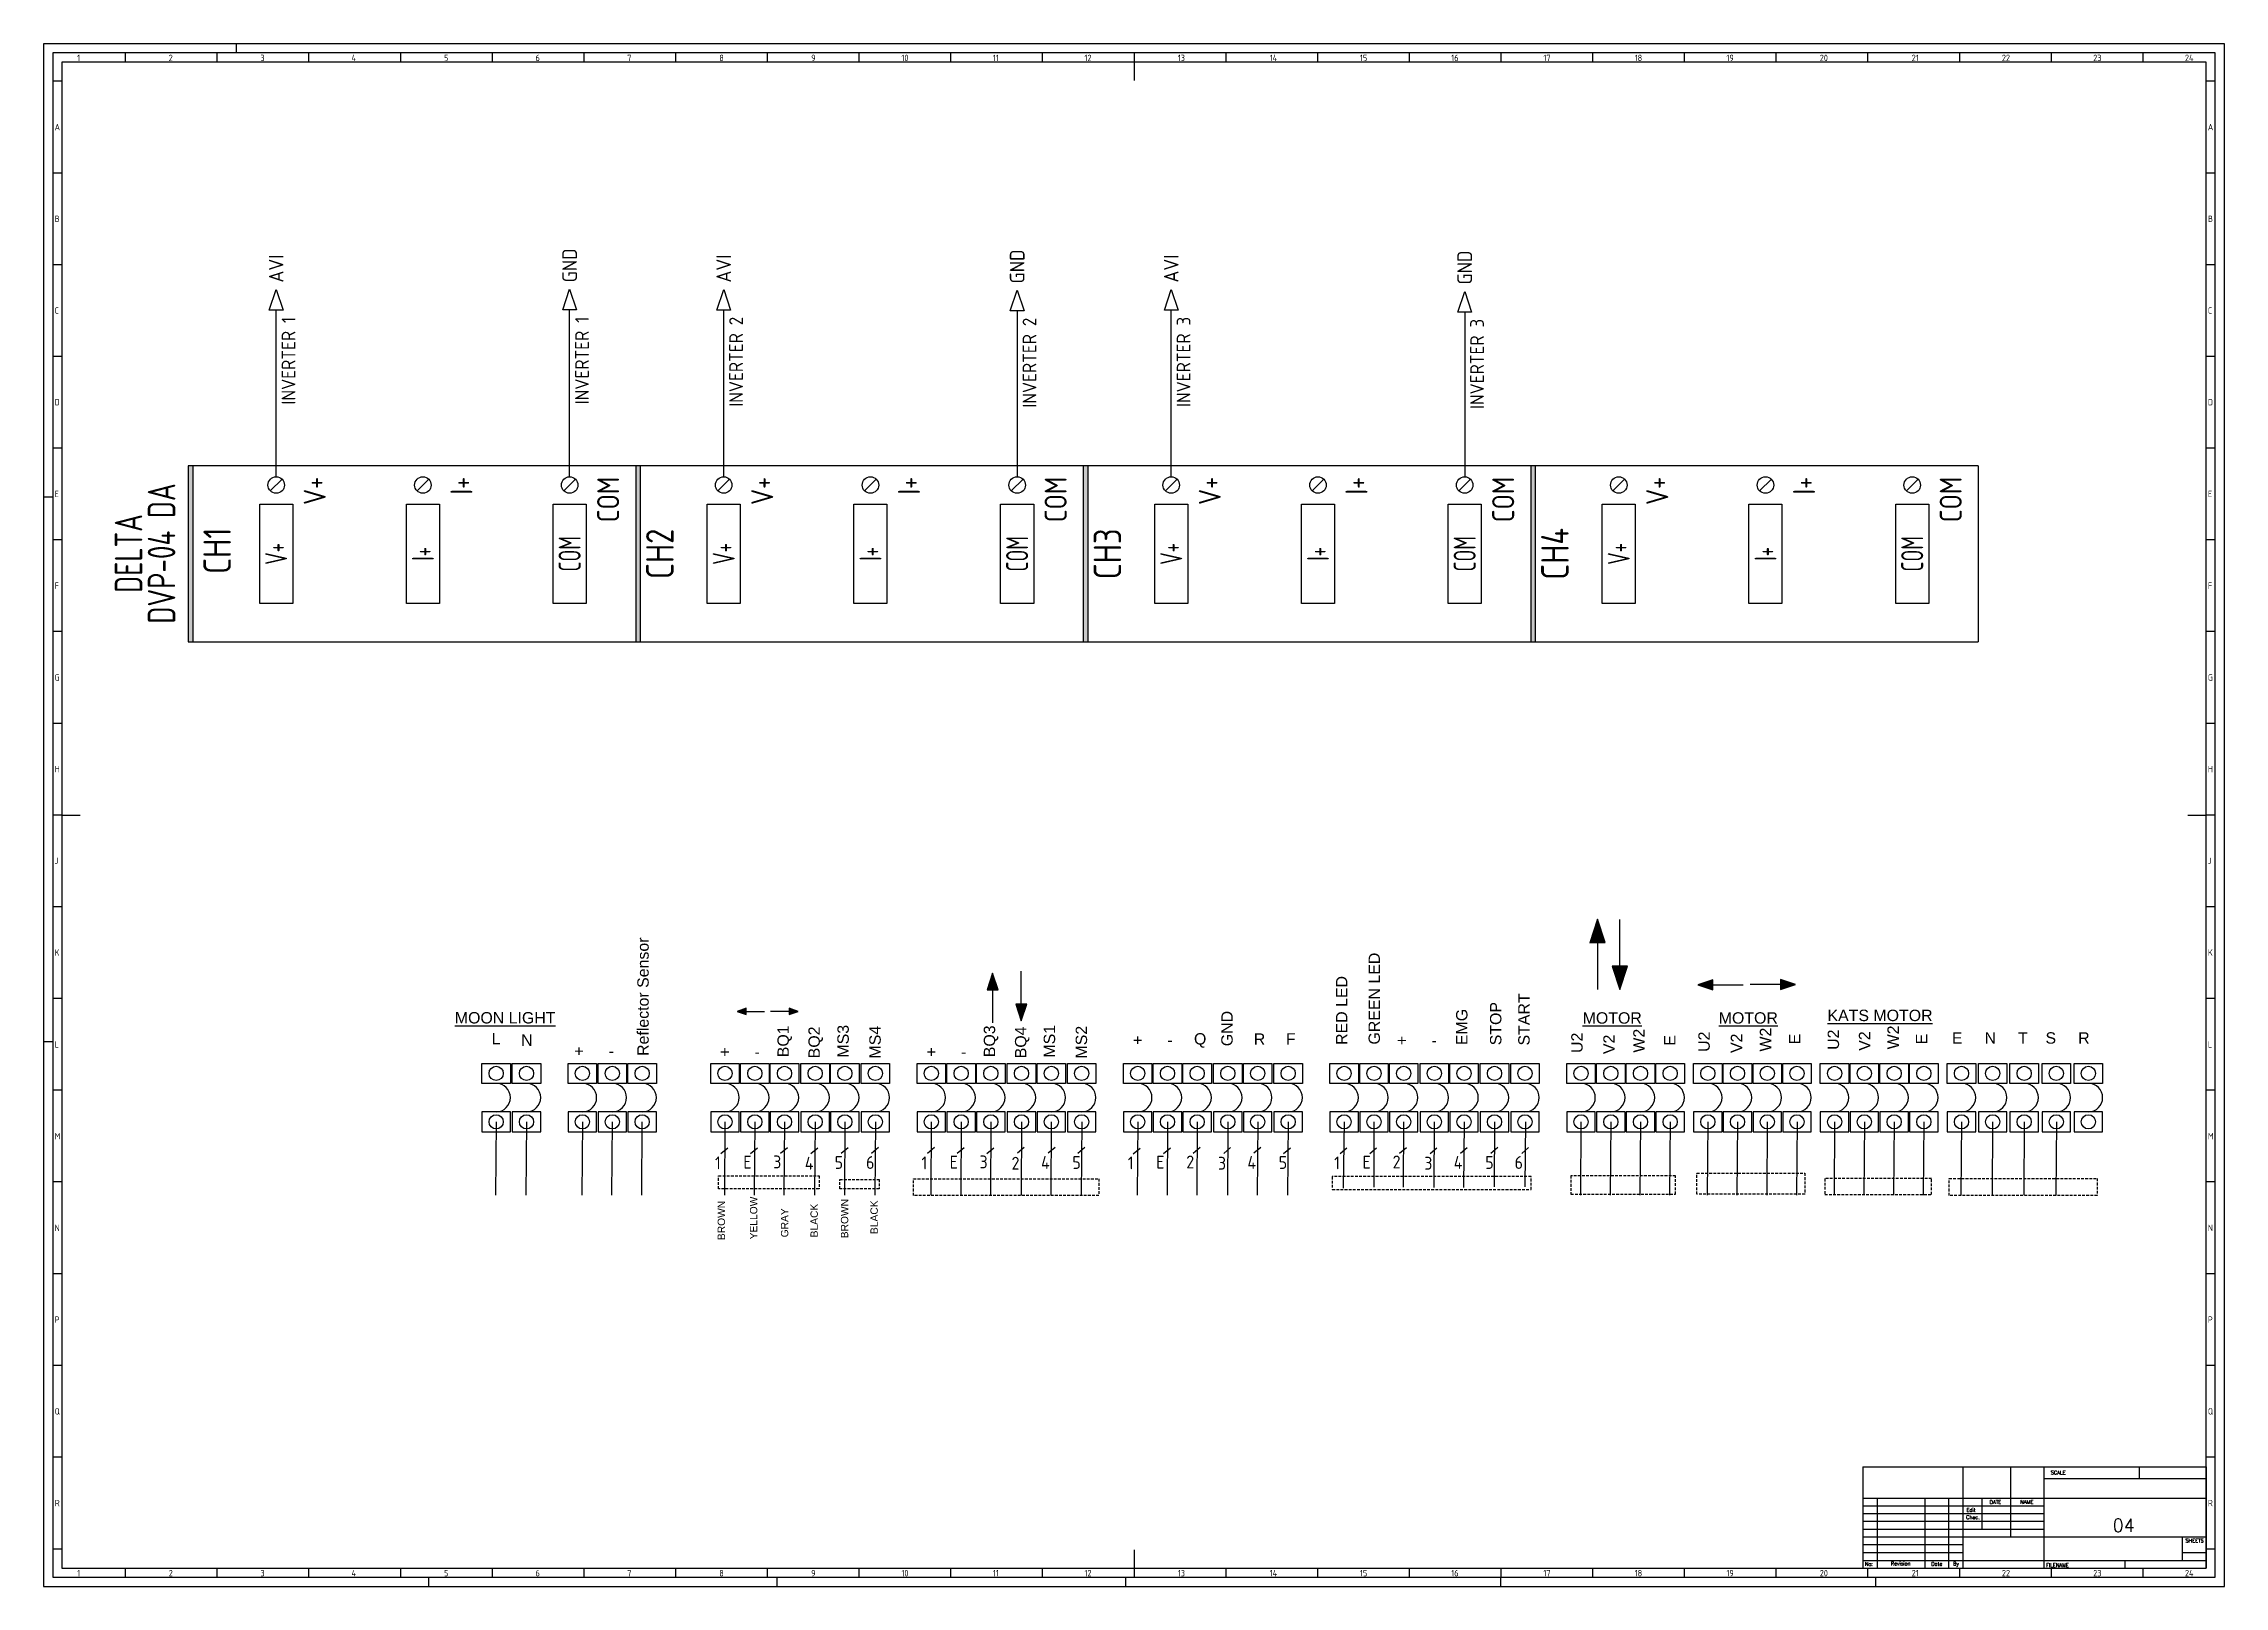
# Model space of a CAD drawing. Header units: millimetres. Extents: x 0 to 1189, y 5 to 846.
import ezdxf
from ezdxf.enums import TextEntityAlignment as Align

# ---------------------------------------------------------------- set-up
doc = ezdxf.new("R2010")
doc.units = ezdxf.units.MM
doc.header["$LTSCALE"] = 12
doc.linetypes.add('HIDDEN2', pattern=[0.1875, 0.125, -0.0625])
for name, color, linetype in [('025', 1, 'Continuous'), ('035', 5, 'Continuous'), ('07', 7, 'Continuous'), ('DESC', 7, 'Continuous'), ('LOCBOX', 92, 'HIDDEN2'), ('MISC', 7, 'Continuous'), ('RED_2.5mm^2', 1, 'Continuous'), ('SYMS', 7, 'Continuous'), ('TAGS', 7, 'Continuous'), ('TERMS', 7, 'Continuous'), ('WIRENO', 70, 'Continuous'), ('XREF', 7, 'Continuous')]:
    doc.layers.add(name, color=color, linetype=linetype)
doc.styles.add('ISO Proportional', font='isocp.shx')
doc.styles.add('WD', font='romans.shx')
doc.styles.add('WD_IEC', font='ISOCP2.shx', dxfattribs={"width": 0.9, "height": 4})

msp = doc.modelspace()

# ---------------------------------------------------------------- texts
at = {"color": 0, "attachment_point": 1}
for s, width, insert, char_height, rotation in [('{\\f@Arial Unicode MS|b0|i0|c0|p34;Reflector Sensor}', 68.361, (323.7, 294.1), 6.205, 90), ('{\\f@Arial Unicode MS|b0|i0|c0|p34;GREEN LED}', 53.059, (722.4, 300.3), 6.205, 90), ('{\\f@Arial Unicode MS|b0|i0|c0|p34;RED LED}', 53.059, (704.6, 300.1), 6.205, 90), ('{\\f@Arial Unicode MS|b0|i0|c0|p34;STOP}', 39.156, (788.6, 299.9), 6.205, 90), ('\\pxt0;{\\f@Arial Unicode MS|b0|i0|c0|p34;START}', 68.361, (804, 299.8), 6.205, 90), ('\\pxt0;{\\f@Arial Unicode MS|b0|i0|c0|p34;BQ1}', 68.361, (400.1, 293.4), 6.205, 90), ('{\\f@Arial Unicode MS|b0|i0|c0|p34;BQ2}', 68.361, (417, 292.8), 6.205, 90), ('{\\f@Arial Unicode MS|b0|i0|c0|p34;MS3}', 39.156, (432.8, 293.2), 6.205, 90), ('{\\f@Arial Unicode MS|b0|i0|c0|p34;MS4}', 39.156, (450.2, 292.7), 6.205, 90), ('{\\f@Arial Unicode MS|b0|i0|c0|p34;BQ3}', 68.361, (512.6, 293.4), 6.205, 90), ('{\\f@Arial Unicode MS|b0|i0|c0|p34;BQ4}', 68.361, (529.6, 292.8), 6.205, 90), ('{\\f@Arial Unicode MS|b0|i0|c0|p34;MS1}', 39.156, (545.3, 293.2), 6.205, 90), ('\\pxt0;{\\f@Arial Unicode MS|b0|i0|c0|p34;MS2}', 39.156, (562.7, 292.7), 6.205, 90), ('\\pxt0;{\\f@Arial Unicode MS|b0|i0|c0|p34;GND}', 68.361, (642.1, 299.4), 6.205, 90), ('{\\f@Arial Unicode MS|b0|i0|c0|p34;EMG}', 39.156, (770.1, 300), 6.205, 90), ('{\\f@Arial Unicode MS|b0|i0|c0|p34;W2}', 68.361, (1005.3, 297.7), 6.205, 90), ('{\\f@Arial Unicode MS|b0|i0|c0|p34;N}', 68.361, (266.6, 299.6), 6.205, 180), ('{\\f@Arial Unicode MS|b0|i0|c0|p34;+}', 70.251, (288.7, 294.2), 6.205, 90), ('{\\f@Arial Unicode MS|b0|i0|c0|p34;+}', 70.251, (368.2, 293.7), 6.205, 90), ('{\\f@Arial Unicode MS|b0|i0|c0|p34;+}', 70.251, (480.8, 293.7), 6.205, 90), ('{\\f@Arial Unicode MS|b0|i0|c0|p34;+}', 70.251, (593.3, 300.1), 6.205, 90), ('{\\f@Arial Unicode MS|b0|i0|c0|p34;-}', 6.205, (615.6, 298.3), 6.205, 180), ('{\\f@Arial Unicode MS|b0|i0|c0|p34;+}', 70.251, (737.3, 300), 6.205, 90), ('{\\f@Arial Unicode MS|b0|i0|c0|p34;-}', 6.205, (759.6, 298.1), 6.205, 180), ('{\\f@Arial Unicode MS|b0|i0|c0|p34;U2}', 68.361, (832.9, 295.7), 6.205, 90), ('{\\f@Arial Unicode MS|b0|i0|c0|p34;V2}', 68.361, (850.4, 295.1), 6.205, 90), ('{\\f@Arial Unicode MS|b0|i0|c0|p34;W2}', 68.361, (866.7, 295.9), 6.205, 90), ('{\\f@Arial Unicode MS|b0|i0|c0|p34;E}', 68.361, (883.5, 299.7), 6.205, 90), ('{\\f@Arial Unicode MS|b0|i0|c0|p34;U2}', 68.361, (902.2, 296.3), 6.205, 90), ('{\\f@Arial Unicode MS|b0|i0|c0|p34;V2}', 68.361, (919.9, 295.7), 6.205, 90), ('{\\f@Arial Unicode MS|b0|i0|c0|p34;W2}', 68.361, (935.7, 296.5), 6.205, 90), ('{\\f@Arial Unicode MS|b0|i0|c0|p34;E}', 68.361, (951.6, 300.4), 6.205, 90), ('{\\f@Arial Unicode MS|b0|i0|c0|p34;U2}', 68.361, (972.7, 297.4), 6.205, 90), ('{\\f@Arial Unicode MS|b0|i0|c0|p34;V2}', 68.361, (989.7, 296.9), 6.205, 90), ('{\\f@Arial Unicode MS|b0|i0|c0|p34;E}', 68.361, (1020.8, 300.4), 6.205, 90), ('{\\f@Arial Unicode MS|b0|i0|c0|p34;-}', 6.205, (311, 292.3), 6.205, 180), ('{\\f@Arial Unicode MS|b0|i0|c0|p34;-}', 6.205, (390.5, 291.8), 6.205, 180), ('{\\f@Arial Unicode MS|b0|i0|c0|p34;-}', 6.205, (503.1, 291.8), 6.205, 180), ('\\pxt0;{\\f@Arial Unicode MS|b0|i0|c0|p34;BROWN}', 68.361, (367.5, 193.7), 4, 90), ('\\pxt0;{\\f@Arial Unicode MS|b0|i0|c0|p34;YELLOW}', 68.361, (385.1, 194.1), 4, 90), ('\\pxt0;{\\f@Arial Unicode MS|b0|i0|c0|p34;BROWN}', 68.361, (434.7, 194.7), 4, 90), ('\\pxt0;{\\f@Arial Unicode MS|b0|i0|c0|p34;BLACK}', 68.361, (450.8, 197), 4, 90), ('\\pxt0;{\\f@Arial Unicode MS|b0|i0|c0|p34;GRAY}', 68.361, (402, 195.2), 4, 90), ('\\pxt0;{\\f@Arial Unicode MS|b0|i0|c0|p34;BLACK}', 68.361, (418.1, 195.2), 4, 90)]:
    msp.add_mtext_dynamic_manual_height_columns(s, width=width, gutter_width=54.3, heights=[0], dxfattribs=dict(at, insert=insert, char_height=char_height, rotation=rotation))
at = {"color": 0, "char_height": 6.205, "attachment_point": 1}
for s, width, insert in [('{\\f@Arial Unicode MS|b0|i0|c0|p34;\\LMOON LIGHT}', 76.993, (224.2, 318)), ('{\\f@Arial Unicode MS|b0|i0|c0|p34;\\L  MOTOR}', 64.841, (834.3, 317.9)), ('{\\f@Arial Unicode MS|b0|i0|c0|p34;\\L MOTOR}', 69.854, (910.9, 317.9)), ('{\\f@Arial Unicode MS|b0|i0|c0|p34;\\LKATS MOTOR}', 57.703, (972.6, 319.3)), ('{\\f@Arial Unicode MS|b0|i0|c0|p34;L}', 9.705, (244.3, 306.6)), ('\\pxt0;{\\f@Arial Unicode MS|b0|i0|c0|p34;Q}', 68.361, (627.2, 306.5)), ('\\pxt0;{\\f@Arial Unicode MS|b0|i0|c0|p34;R}', 68.361, (659.8, 306.4)), ('\\pxt0;{\\f@Arial Unicode MS|b0|i0|c0|p34;F}', 68.361, (677.3, 306.5)), ('{\\f@Arial Unicode MS|b0|i0|c0|p34;  E     N     T    S     R}', 90.053, (1035.6, 307))]:
    msp.add_mtext_dynamic_manual_height_columns(s, width=width, gutter_width=54.3, heights=[0], dxfattribs=dict(at, insert=insert))

# ---------------------------------------------------------------- blocks, each defined once
blk = doc.blocks.new('IEC_border_a0')
at = {"layer": '035', "color": 0}
for p, q in [((0, 841), (0, 0)), ((1189, 841), (0, 841)), ((44.5, 836), (44.5, 831)), ((94.5, 836), (94.5, 831)), ((105, 841), (105, 836)), ((144.5, 836), (144.5, 831)), ((194.5, 836), (194.5, 831)), ((244.5, 836), (244.5, 831)), ((294.5, 836), (294.5, 831)), ((344.5, 836), (344.5, 831)), ((394.5, 836), (394.5, 831)), ((444.5, 836), (444.5, 831)), ((494.5, 836), (494.5, 831)), ((544.5, 836), (544.5, 831)), ((594.5, 836), (594.5, 831)), ((644.5, 836), (644.5, 831)), ((694.5, 836), (694.5, 831)), ((744.5, 836), (744.5, 831)), ((794.5, 836), (794.5, 831)), ((844.5, 836), (844.5, 831)), ((894.5, 836), (894.5, 831)), ((944.5, 836), (944.5, 831)), ((994.5, 836), (994.5, 831)), ((1044.5, 836), (1044.5, 831)), ((1094.5, 836), (1094.5, 831)), ((1144.5, 836), (1144.5, 831)), ((1189, 0), (1189, 841)), ((10, 820.5), (5, 820.5)), ((1184, 820.5), (1179, 820.5)), ((10, 770.5), (5, 770.5)), ((1184, 770.5), (1179, 770.5)), ((10, 720.5), (5, 720.5)), ((1184, 720.5), (1179, 720.5)), ((10, 670.5), (5, 670.5)), ((1184, 670.5), (1179, 670.5)), ((10, 620.5), (5, 620.5)), ((1184, 620.5), (1179, 620.5)), ((0, 594), (5, 594)), ((10, 570.5), (5, 570.5)), ((1184, 570.5), (1179, 570.5)), ((10, 520.5), (5, 520.5)), ((1184, 520.5), (1179, 520.5)), ((10, 470.5), (5, 470.5)), ((1184, 470.5), (1179, 470.5)), ((10, 420.5), (5, 420.5)), ((1184, 420.5), (1179, 420.5)), ((1184, 420.5), (1179, 420.5)), ((10, 370.5), (5, 370.5)), ((1184, 370.5), (1179, 370.5)), ((10, 320.5), (5, 320.5)), ((1184, 320.5), (1179, 320.5)), ((0, 297), (5, 297)), ((10, 270.5), (5, 270.5)), ((1184, 270.5), (1179, 270.5)), ((1184, 270.5), (1179, 270.5)), ((10, 220.5), (5, 220.5)), ((1184, 220.5), (1179, 220.5)), ((10, 170.5), (5, 170.5)), ((1184, 170.5), (1179, 170.5)), ((10, 120.5), (5, 120.5)), ((1184, 120.5), (1179, 120.5)), ((10, 70.5), (5, 70.5)), ((1184, 70.5), (1179, 70.5)), ((10, 20.4), (5.1, 20.4)), ((1184, 20.4), (1179, 20.4)), ((0, 0), (1189, 0)), ((44.5, 10), (44.5, 5)), ((94.5, 10), (94.5, 5)), ((144.5, 10), (144.5, 5)), ((194.5, 10), (194.5, 5)), ((210, 0), (210, 5)), ((244.5, 10), (244.5, 5)), ((294.5, 10), (294.5, 5)), ((344.5, 10), (344.5, 5)), ((394.5, 10), (394.5, 5)), ((400, 0), (400, 5)), ((444.5, 10), (444.5, 5)), ((494.5, 10), (494.5, 5)), ((544.5, 10), (544.5, 5)), ((590, 0), (590, 5)), ((594.5, 10), (594.5, 5)), ((644.5, 10), (644.5, 5)), ((694.5, 10), (694.5, 5)), ((744.5, 10), (744.5, 5)), ((744.5, 10), (744.5, 5)), ((794.5, 10), (794.5, 5)), ((794.5, 0), (794.5, 5)), ((844.5, 10), (844.5, 5)), ((894.5, 10), (894.5, 5)), ((944.5, 10), (944.5, 5)), ((994.5, 10), (994.5, 5)), ((999, 0), (999, 5)), ((1044.5, 10), (1044.5, 5)), ((1094.5, 10), (1094.5, 5)), ((1144.5, 10), (1144.5, 5))]:
    blk.add_line(p, q, dxfattribs=at)
blk.add_lwpolyline([(10, 10), (1179, 10), (1179, 831), (10, 831)], close=True, dxfattribs=at)
at = {"layer": '07', "color": 0}
for p, q in [((594.5, 831), (594.5, 821)), ((10, 420.5), (20, 420.5)), ((1169, 420.5), (1179, 420.5)), ((594.5, 20), (594.5, 10))]:
    blk.add_line(p, q, dxfattribs=at)
blk.add_lwpolyline([(5, 5), (1184, 5), (1184, 836), (5, 836)], close=True, dxfattribs=at)
at = {"layer": '035', "color": 0, "style": 'ISO Proportional'}
for s, p in [('1', (18.3, 831.5)), ('2', (68.2, 831.5)), ('3', (118.2, 831.5)), ('4', (167.9, 831.5)), ('5', (218.3, 831.5)), ('6', (268.2, 831.5)), ('7', (318.2, 831.5)), ('8', (368.4, 831.5)), ('9', (418.5, 831.5)), ('10', (467.7, 831.5)), ('11', (517.5, 831.5)), ('12', (567.5, 831.5)), ('13', (618.4, 831.5)), ('14', (668.5, 831.5)), ('15', (717.7, 831.5)), ('16', (767.5, 831.5)), ('17', (817.7, 831.5)), ('18', (867.5, 831.5)), ('19', (917.5, 831.5)), ('20', (968.4, 831.5)), ('21', (1018.5, 831.5)), ('22', (1067.7, 831.5)), ('23', (1117.5, 831.5)), ('24', (1167.5, 831.5)), ('A', (6, 793.8)), ('A', (1180, 793.8)), ('B', (6, 743.8)), ('B', (1180, 743.8)), ('C', (6, 693.8)), ('C', (1180, 693.8)), ('D', (6, 643.8)), ('D', (1180, 643.8)), ('E', (6, 593.8)), ('E', (1180, 593.8)), ('F', (6, 543.8)), ('F', (1180, 543.8)), ('G', (6, 493.8)), ('G', (1180, 493.8)), ('H', (6, 443.8)), ('H', (1180, 443.8)), ('J', (6, 393.8)), ('J', (1180, 393.8)), ('K', (6, 343.8)), ('K', (1180, 343.8)), ('L', (6, 293.7)), ('L', (1180, 293.7)), ('M', (6, 243.7)), ('M', (1180, 243.7)), ('N', (6, 193.7)), ('N', (1180, 193.7)), ('P', (6, 143.7)), ('P', (1180, 143.7)), ('Q', (6, 93.7)), ('Q', (1180, 93.7)), ('R', (6.1, 43.7)), ('R', (1180, 43.7)), ('1', (18.3, 5.5)), ('2', (68.2, 5.5)), ('3', (118.2, 5.5)), ('4', (167.9, 5.5)), ('5', (218.3, 5.5)), ('6', (268.2, 5.5)), ('7', (318.2, 5.5)), ('8', (368.4, 5.5)), ('9', (418.5, 5.5)), ('10', (467.7, 5.5)), ('11', (517.5, 5.5)), ('12', (567.5, 5.5)), ('13', (618.4, 5.5)), ('14', (668.5, 5.5)), ('15', (717.7, 5.5)), ('16', (767.5, 5.5)), ('17', (817.7, 5.5)), ('18', (867.5, 5.5)), ('19', (917.5, 5.5)), ('20', (968.4, 5.5)), ('21', (1018.5, 5.5)), ('22', (1067.7, 5.5)), ('23', (1117.5, 5.5)), ('24', (1167.5, 5.5))]:
    blk.add_text(s, height=3.5, dxfattribs=at).set_placement(p)
blk = doc.blocks.new('IEC_tblock_a0')
at = {"layer": '035'}
for p, q in [((-106.6, 55.2), (-106.6, 17)), ((-88.4, 48.9), (0, 48.9)), ((-36.4, 55.2), (-36.4, 48.9)), ((-179.4, 38.2), (-179.4, 0)), ((-153.4, 38.2), (-153.4, 0)), ((-140.4, 38.2), (-140.4, 0)), ((-122.2, 38.2), (-122.2, 21.2)), ((-187.2, 34), (-88.4, 34)), ((-187.2, 29.8), (-88.4, 29.8)), ((-187.2, 25.5), (-88.4, 25.5)), ((-187.2, 21.2), (-88.4, 21.2)), ((-187.2, 17), (-132.6, 17)), ((-187.2, 12.8), (-132.6, 12.8)), ((-187.2, 8.5), (-132.6, 8.5)), ((-187.2, 4.2), (0, 4.2)), ((-44.2, 4.2), (-44.2, 0)), ((-13, 8.5), (0, 8.5))]:
    blk.add_line(p, q, dxfattribs=at)
at = {"layer": '07'}
for p, q in [((-187.2, 55.2), (0, 55.2)), ((-187.2, 55.2), (-187.2, 0)), ((-132.6, 55.2), (-132.6, 0)), ((-88.4, 55.2), (-88.4, 0)), ((0, 55.2), (0, 0)), ((-187.2, 38.2), (0, 38.2)), ((-132.6, 17), (0, 17)), ((-13, 17), (-13, 4.2)), ((-187.2, 0), (0, 0))]:
    blk.add_line(p, q, dxfattribs=at)
at = {"style": 'WD'}
for tag, p in [('SCALE', (-69.9, 51.1)), ('SH', (-8.7, 10.1)), ('FILENAME', (-68.1, 0.8))]:
    blk.add_attdef(tag, p, '', height=2, dxfattribs=at)
for tag, height, p in [('CKDATE', 2, (-114.9, 26.6)), ('EDDATE', 2, (-115, 30.8)), ('EDBY', 2, (-98, 30.9)), ('CKBY', 2, (-97.9, 26.3)), ('PROJDESC', 5, (-45.9, 29.2)), ('DWGDESC', 5, (-44.9, 19.7)), ('DWGNO', 3.5, (-48.5, 9.5))]:
    blk.add_attdef(tag, text='', height=height, dxfattribs=at).set_placement(p, align=Align.CENTER)
at = {"style": 'WD', "flags": 1}
blk.add_attdef('WD_TB', (-120.9, 11.9), '', height=2, dxfattribs=at)
at = {"layer": '025', "style": 'WD'}
for s, p in [('SCALE', (-80.6, 51.1)), ('NAME', (-97.7, 35.1)), ('No:', (-183.8, 1.2)), ('Revision', (-166.5, 1.5)), ('Date', (-146.8, 1.3)), ('By', (-136.3, 1.4))]:
    blk.add_text(s, height=2, dxfattribs=at).set_placement(p, align=Align.CENTER)
for s, p in [('DATE', (-118, 35)), ('Chec.', (-130.8, 26.7)), ('Edit', (-130.6, 30.7)), ('SHEETS', (-11.2, 14)), ('FILENAME', (-87.2, 0.6))]:
    blk.add_text(s, height=2, dxfattribs=at).set_placement(p)
blk = doc.blocks.new('PLCIO_478F')
h = blk.add_hatch(color=256)
h.dxf.hatch_style = 1
h.paths.add_polyline_path([(-45.5, 48), (-48, 48), (-48, -48), (-45.5, -48)])
blk.add_line((196, 48), (196, -48))
at = {"layer": 'SYMS'}
for p, q in [((-48, 48), (-48, -48)), ((196, 48), (-48, 48)), ((-45.5, 48), (-45.5, -48)), ((-3.2, 34.3), (3.2, 40.7)), ((76.8, 34.3), (83.2, 40.7)), ((156.8, 34.3), (163.2, 40.7)), ((-9, -27), (-9, 27)), ((-9, 27), (9, 27)), ((9, 27), (9, -27)), ((71, -27), (71, 27)), ((71, 27), (89, 27)), ((89, 27), (89, -27)), ((151, -27), (151, 27)), ((151, 27), (169, 27)), ((169, 27), (169, -27)), ((9, -27), (-9, -27)), ((89, -27), (71, -27)), ((169, -27), (151, -27)), ((-48, -48), (196, -48))]:
    blk.add_line(p, q, dxfattribs=at)
for centre in [(0, 37.5), (80, 37.5), (160, 37.5)]:
    blk.add_circle(centre, 4.5, dxfattribs=at)
at = {"layer": 'SYMS', "style": 'WD_IEC', "width": 0.9}
for tag, p in [('TERMDESC01', (6.2, 60)), ('TERMDESC02', (86.2, 60)), ('TERMDESC03', (166.2, 60))]:
    blk.add_attdef(tag, text='', height=12, rotation=90, dxfattribs=at).set_placement(p, align=Align.TOP_LEFT)
at = {"layer": 'SYMS', "style": 'WD_IEC', "width": 0.9, "flags": 1}
for tag, p in [('X2TERM01', (0, 42)), ('X2TERM02', (80, 42)), ('X2TERM03', (160, 42))]:
    blk.add_attdef(tag, text='', height=1.92, rotation=90, dxfattribs=at).set_placement(p, align=Align.RIGHT)
at = {"layer": 'SYMS', "style": 'WD_IEC', "width": 0.9}
for tag, p in [('TERM01', (15, 42)), ('TERM02', (95, 42)), ('TERM03', (175, 42))]:
    blk.add_attdef(tag, text='', height=12, rotation=90, dxfattribs=at).set_placement(p, align=Align.TOP_RIGHT)
at = {"layer": 'SYMS', "style": 'WD_IEC'}
for tag, width, p in [('INST', 0.8, (-159, 0)), ('MFG', 0.8, (-123, 0)), ('CAT', 0.8, (-105, 0)), ('LINE1', 0.9, (-87, 0)), ('LINE2', 0.9, (-69, 0)), ('DESC', 0.9, (-50.8, 0)), ('TAG', 0.9, (-26.9, -0.2)), ('LOC', 0.8, (-141, 0))]:
    blk.add_attdef(tag, text='', height=15, rotation=90, dxfattribs=dict(at, width=width)).set_placement(p, align=Align.CENTER)
at = {"layer": 'SYMS', "style": 'WD_IEC', "width": 0.7}
for tag, p in [('TAGA01', (0, 0)), ('TAGA02', (80, 0)), ('TAGA03', (160, 0))]:
    blk.add_attdef(tag, text='', height=12, rotation=90, dxfattribs=at).set_placement(p, align=Align.MIDDLE_CENTER)
at = {"layer": 'SYMS', "linetype": 'Continuous', "style": 'WD_IEC', "width": 0.9, "flags": 9}
blk.add_attdef('ASSYCODE', text='', height=1.92, rotation=90, dxfattribs=at).set_placement((-102.9, -22.1), align=Align.CENTER)
at = {"layer": 'SYMS', "style": 'WD_IEC', "width": 0.9}
for tag, p in [('DESCA01', (-9, -111)), ('DESCB01', (9, -111)), ('DESCC01', (27, -111)), ('DESCD01', (45, -111)), ('DESCE01', (63, -111)), ('DESCA02', (71, -111)), ('DESCB02', (89, -111)), ('DESCC02', (107, -111)), ('DESCD02', (125, -111)), ('DESCE02', (143, -111)), ('DESCA03', (151, -111)), ('DESCB03', (169, -111)), ('DESCC03', (187, -111)), ('DESCD03', (205, -111)), ('DESCE03', (223, -111))]:
    blk.add_attdef(tag, text='', height=15, rotation=90, dxfattribs=at).set_placement(p, align=Align.RIGHT)
blk = doc.blocks.new('HA1S2')
blk.add_lwpolyline([(0, 3.75), (1.25, 0), (-1.25, 0)], close=True)
at = {"style": 'WD_IEC'}
blk.add_attdef('XREF', text='', height=2.5, rotation=90, dxfattribs=at).set_placement((0, 5), align=Align.MIDDLE_LEFT)
at = {"style": 'WD_IEC', "flags": 1}
blk.add_attdef('SIGCODE', text='', height=1, dxfattribs=at).set_placement((-2.5, 1.8), align=Align.RIGHT)
blk.add_attdef('X8TERM01', (0, 0), '', height=0.32, dxfattribs=at)
at = {"style": 'WD_IEC', "flags": 8}
blk.add_attdef('WIRENO', text='', height=2.5, rotation=90, dxfattribs=at).set_placement((-1, -1.25), align=Align.RIGHT)
at = {"style": 'WD_IEC'}
blk.add_attdef('DESC1', text='', height=2.5, rotation=90, dxfattribs=at).set_placement((1, -1.25), align=Align.TOP_RIGHT)
blk = doc.blocks.new('T')
for points in [[(0, 0), (10, 0), (10, -7), (0, -7)], [(10, -17), (0, -17), (0, -24), (10, -24)]]:
    blk.add_lwpolyline(points, close=True)
for centre in [(5, -3.5), (5, -20.5)]:
    blk.add_circle(centre, 2.5)
blk.add_arc((5, -12), 5, 270, 90)
blk = doc.blocks.new('WD_WNV')
at = {"linetype": 'Continuous', "style": 'WD_IEC', "width": 0.8}
blk.add_attdef('WIRENO', text='', height=2.5, dxfattribs=at).set_placement((-1.6, 0), align=Align.MIDDLE_RIGHT)
at = {"style": 'WD_IEC', "flags": 1}
for tag, p in [('W08USER', (-1, 0.375)), ('W04USER', (-1, 0.875)), ('W05USER', (-1, 0.75)), ('W09USER', (-1, 0.25)), ('W03USER', (-1, 1)), ('W06USER', (-1, 0.625)), ('W07USER', (-1, 0.5)), ('W02USER', (-1, 1.125)), ('W01USER', (-1, 1.25)), ('W10USER', (-1, 0.125))]:
    blk.add_attdef(tag, text='', height=0.08, dxfattribs=at).set_placement(p, align=Align.CENTER)
blk = doc.blocks.new('WD_WNH')
at = {"linetype": 'Continuous', "style": 'WD_IEC', "width": 0.8}
blk.add_attdef('WIRENO', text='', height=2.5, dxfattribs=at).set_placement((0, 0.75), align=Align.CENTER)
at = {"style": 'WD_IEC', "flags": 1}
for tag, p in [('W08USER', (0, 0.375)), ('W04USER', (0, 0.875)), ('W05USER', (0, 0.75)), ('W09USER', (0, 0.25)), ('W03USER', (0, 1)), ('W06USER', (0, 0.625)), ('W07USER', (0, 0.5)), ('W02USER', (0, 1.125)), ('W01USER', (0, 1.25)), ('W10USER', (0, 0.125))]:
    blk.add_attdef(tag, text='', height=0.08, dxfattribs=at).set_placement(p, align=Align.CENTER)
blk = doc.blocks.new('Q020401L')
for p, q in [((4, 0.5), (2.5, 0)), ((2.5, 0), (4, -0.5)), ((4, -0.5), (4, 0.5)), ((4, 0), (7, 0))]:
    blk.add_line(p, q)
blk.add_solid([(4, -0.5), (4, 0.5), (2.5, 0)])
blk = doc.blocks.new('Q020401U')
for p, q in [((0, -2.5), (-0.5, -4)), ((0.5, -4), (0, -2.5)), ((-0.5, -4), (0.5, -4)), ((0, -4), (0, -7))]:
    blk.add_line(p, q)
blk.add_solid([(-0.5, -4), (0.5, -4), (0, -2.5)])
blk = doc.blocks.new('Q020401D')
for p, q in [((0, 4), (0, 7)), ((0.5, 4), (-0.5, 4)), ((-0.5, 4), (0, 2.5)), ((0, 2.5), (0.5, 4))]:
    blk.add_line(p, q)
blk.add_solid([(0.5, 4), (-0.5, 4), (0, 2.5)])
blk = doc.blocks.new('Q020401R')
for p, q in [((-4, 0), (-7, 0)), ((-2.5, 0), (-4, 0.5)), ((-4, 0.5), (-4, -0.5)), ((-4, -0.5), (-2.5, 0))]:
    blk.add_line(p, q)
blk.add_solid([(-4, 0.5), (-4, -0.5), (-2.5, 0)])

# ---------------------------------------------------------------- linework, layer by layer
at = {"layer": 'LOCBOX', "color": 0}
for points in [[(368, 228.7), (422.8, 228.7), (422.8, 221.6), (368, 221.6)], [(434.1, 226.8), (455.6, 226.8), (455.6, 221.6), (434.1, 221.6)], [(474.3, 227.1), (575.4, 227.1), (575.4, 218), (474.3, 218)], [(811, 228.3), (702.6, 228.3), (702.6, 221.2), (811, 221.2)], [(889.8, 228.8), (832.7, 228.8), (832.7, 218.7), (889.8, 218.7)], [(901.4, 230.2), (960.3, 230.2), (960.3, 218.7), (901.4, 218.7)], [(971.2, 218.6), (1029.4, 218.6), (1029.4, 227.2), (971.2, 227.2)], [(1038.9, 227.3), (1119.7, 227.3), (1119.7, 218), (1038.9, 218)]]:
    msp.add_lwpolyline(points, close=True, dxfattribs=at)
at = {"layer": 'RED_2.5mm^2', "color": 0}
for p, q in [((126.8, 609.8), (126.8, 700.7)), ((286.8, 609.8), (286.8, 700.8)), ((370.8, 609.8), (370.8, 700.7)), ((530.8, 700.2), (530.8, 609.8)), ((614.8, 609.8), (614.8, 700.7)), ((774.8, 699.6), (774.8, 609.8)), ((246.7, 258.2), (246.4, 218.2)), ((263.2, 258.2), (262.9, 218.2)), ((293.8, 258.2), (293.5, 218.2)), ((310, 258.2), (309.7, 218.2)), ((326.2, 258.2), (325.9, 218.2)), ((371.4, 258.2), (371.2, 218.2)), ((387.7, 258.2), (387.4, 218.2)), ((403.9, 258.2), (403.6, 218.2)), ((420.6, 258.2), (420.3, 218.2)), ((436.9, 258.2), (436.6, 218.2)), ((453.5, 258.2), (453.2, 218.2)), ((484, 258.2), (483.7, 218.2)), ((500.3, 258.2), (500, 218.2)), ((516.5, 258.2), (516.2, 218.2)), ((533.2, 258.2), (532.9, 218.2)), ((549.4, 258.2), (549.1, 218.2)), ((566, 258.2), (565.7, 218.2)), ((596.5, 258.2), (596.2, 218.2)), ((612.8, 258.2), (612.5, 218.2)), ((629, 258.2), (628.7, 218.2)), ((645.7, 258.2), (645.4, 218.2)), ((662, 258.2), (661.7, 218.2)), ((678.5, 258.2), (678.2, 218.2)), ((709, 258.2), (708.6, 222.1)), ((725.3, 258.2), (725.2, 222.6)), ((741.5, 258.2), (741.2, 222.6)), ((758.2, 258.2), (757.9, 222.4)), ((774.5, 258.2), (774.2, 222.4)), ((791.1, 258.2), (790.8, 222.8)), ((807.9, 258.2), (807.6, 222.8)), ((838.2, 258.2), (837.9, 218.2)), ((854.4, 258.2), (854.1, 218.2)), ((870.6, 258.2), (870.3, 218.2)), ((886.8, 258.2), (886.5, 218.2)), ((907.3, 258.2), (907, 218.2)), ((923.5, 258.2), (923.2, 218.2)), ((939.8, 258.2), (939.5, 218.2)), ((956, 258.2), (955.7, 218.2)), ((976.5, 258.2), (976.2, 218.2)), ((992.7, 258.2), (992.4, 218.2)), ((1008.9, 258.2), (1008.6, 218.2)), ((1025.1, 258.2), (1024.8, 218.2)), ((1045.6, 258.2), (1045.3, 218.2)), ((1062.6, 258.2), (1062.3, 218.2)), ((1079.9, 258.2), (1079.6, 218.2)), ((1097.4, 258.2), (1097.1, 218.2))]:
    msp.add_line(p, q, dxfattribs=at)
at = {"layer": 'TERMS', "color": 0}
for p, q in [((373, 243.8), (369.3, 240.7)), ((389.2, 243.9), (385.4, 240.8)), ((405.5, 244), (401.7, 240.9)), ((422.1, 243.9), (418.3, 240.8)), ((438.6, 244), (434.9, 241)), ((455.2, 244.1), (451.4, 241)), ((485.8, 244.1), (482, 241)), ((501.9, 244), (498.1, 240.9)), ((518, 243.9), (514.3, 240.8)), ((534.7, 244.2), (530.9, 241.1)), ((551.5, 244.2), (547.7, 241.1)), ((567.7, 244.1), (563.9, 241)), ((597.9, 243.7), (594.1, 240.6)), ((614.4, 243.9), (610.6, 240.8)), ((630.6, 244.1), (626.8, 241)), ((647.2, 244.1), (643.5, 241)), ((663.6, 244.2), (659.9, 241.1)), ((679.8, 243.8), (676.1, 240.7)), ((710.6, 243.8), (706.9, 240.7)), ((726.8, 243.9), (723, 240.8)), ((743.1, 244), (739.3, 240.9)), ((759.7, 243.9), (755.9, 240.8)), ((776.2, 244), (772.5, 241)), ((792.8, 244.1), (789, 241)), ((809.6, 244.1), (805.9, 241))]:
    msp.add_line(p, q, dxfattribs=at)

# ---------------------------------------------------------------- block references
msp.add_blockref('IEC_border_a0', (0, 4.9))
at = {"color": 0, "xscale": 1.551359768656993, "yscale": 1.551359768656993, "zscale": 1.551359768656993}
for p in [(239, 290), (255.5, 290), (286, 290), (302.3, 290), (318.6, 290), (363.7, 290), (380, 290), (396.2, 290), (412.9, 290), (429.1, 290), (445.7, 290), (476.2, 290), (492.5, 290), (508.7, 290), (525.4, 290), (541.7, 290), (558.2, 290), (588.8, 290), (605, 290), (621.2, 290), (637.9, 290), (654.2, 290), (670.8, 290), (701.3, 290), (717.6, 290), (733.8, 290), (750.5, 290), (766.7, 290), (783.3, 290), (799.9, 290), (830.5, 290), (846.7, 290), (862.9, 290), (879.1, 290), (899.6, 290), (915.8, 290), (932, 290), (948.2, 290), (968.7, 290), (984.9, 290), (1001.2, 290), (1017.4, 290), (1037.9, 290), (1054.9, 290), (1072.1, 290), (1089.6, 290), (1107.1, 290)]:
    msp.add_blockref('T', p, dxfattribs=at)
ref = msp.add_blockref('IEC_tblock_a0', (1179, 14.9))
ref.add_attrib('DWGDESC', '04', dxfattribs={"height": 7, "style": 'WD'}).set_placement((1134.1, 34.7), align=Align.CENTER)
at = {"layer": 'SYMS', "color": 0}
ref = msp.add_blockref('HA1S2', (126.8, 700.7), dxfattribs=dict(at, xscale=3, yscale=3, zscale=3))
ref.add_attrib('XREF', 'AVI', dxfattribs={"layer": 'XREF', "height": 8, "rotation": 90, "style": 'WD_IEC'}).set_placement((126.8, 715.7), align=Align.MIDDLE_LEFT)
ref.add_attrib('DESC1', 'INVERTER 1', dxfattribs={"layer": 'DESC', "height": 7.5, "rotation": 90, "style": 'WD_IEC'}).set_placement((129.8, 697), align=Align.TOP_RIGHT)
ref = msp.add_blockref('HA1S2', (286.8, 700.8), dxfattribs=dict(at, xscale=3, yscale=3, zscale=3))
ref.add_attrib('XREF', 'GND', dxfattribs={"layer": 'XREF', "height": 8, "rotation": 90, "style": 'WD_IEC'}).set_placement((286.8, 715.8), align=Align.MIDDLE_LEFT)
ref.add_attrib('DESC1', 'INVERTER 1', dxfattribs={"layer": 'DESC', "height": 7.5, "rotation": 90, "style": 'WD_IEC'}).set_placement((289.8, 697.1), align=Align.TOP_RIGHT)
ref = msp.add_blockref('HA1S2', (370.8, 700.7), dxfattribs=dict(at, xscale=3, yscale=3, zscale=3))
ref.add_attrib('XREF', 'AVI', dxfattribs={"layer": 'XREF', "height": 8, "rotation": 90, "style": 'WD_IEC'}).set_placement((370.8, 715.7), align=Align.MIDDLE_LEFT)
ref.add_attrib('DESC1', 'INVERTER 2', dxfattribs={"layer": 'DESC', "height": 7.5, "rotation": 90, "style": 'WD_IEC'}).set_placement((373.8, 697), align=Align.TOP_RIGHT)
ref = msp.add_blockref('HA1S2', (530.8, 700.2), dxfattribs=dict(at, xscale=3, yscale=3, zscale=3))
ref.add_attrib('XREF', 'GND', dxfattribs={"layer": 'XREF', "height": 8, "rotation": 90, "style": 'WD_IEC'}).set_placement((530.8, 715.2), align=Align.MIDDLE_LEFT)
ref.add_attrib('DESC1', 'INVERTER 2', dxfattribs={"layer": 'DESC', "height": 7.5, "rotation": 90, "style": 'WD_IEC'}).set_placement((533.8, 696.5), align=Align.TOP_RIGHT)
ref = msp.add_blockref('HA1S2', (614.8, 700.7), dxfattribs=dict(at, xscale=3, yscale=3, zscale=3))
ref.add_attrib('XREF', 'AVI', dxfattribs={"layer": 'XREF', "height": 8, "rotation": 90, "style": 'WD_IEC'}).set_placement((614.8, 715.7), align=Align.MIDDLE_LEFT)
ref.add_attrib('DESC1', 'INVERTER 3', dxfattribs={"layer": 'DESC', "height": 7.5, "rotation": 90, "style": 'WD_IEC'}).set_placement((617.8, 697), align=Align.TOP_RIGHT)
ref = msp.add_blockref('HA1S2', (774.8, 699.6), dxfattribs=dict(at, xscale=3, yscale=3, zscale=3))
ref.add_attrib('XREF', 'GND', dxfattribs={"layer": 'XREF', "height": 8, "rotation": 90, "style": 'WD_IEC'}).set_placement((774.8, 714.6), align=Align.MIDDLE_LEFT)
ref.add_attrib('DESC1', 'INVERTER 3', dxfattribs={"layer": 'DESC', "height": 7.5, "rotation": 90, "style": 'WD_IEC'}).set_placement((777.8, 695.9), align=Align.TOP_RIGHT)
ref = msp.add_blockref('PLCIO_478F', (126.8, 567.8), dxfattribs=at)
ref.add_attrib('TERM01', 'V+', dxfattribs={"layer": 'TERMS', "height": 12, "rotation": 90, "style": 'WD_IEC', "width": 0.9}).set_placement((141.8, 609.8), align=Align.TOP_RIGHT)
ref.add_attrib('TAGA01', 'V+', dxfattribs={"layer": 'TAGS', "height": 12, "rotation": 90, "style": 'WD_IEC', "width": 0.7}).set_placement((126.8, 567.8), align=Align.MIDDLE_CENTER)
ref.add_attrib('TAG', 'CH1', dxfattribs={"layer": 'TAGS', "height": 15, "rotation": 90, "style": 'WD_IEC', "width": 0.9}).set_placement((102.1, 569.5), align=Align.CENTER)
ref.add_attrib('CAT', 'DVP-04 DA', dxfattribs={"layer": 'MISC', "height": 15, "rotation": 90, "style": 'WD_IEC', "width": 0.8}).set_placement((71.8, 568), align=Align.CENTER)
ref.add_attrib('MFG', 'DELTA', dxfattribs={"layer": 'MISC', "height": 15, "rotation": 90, "style": 'WD_IEC', "width": 0.8}).set_placement((53.8, 568), align=Align.CENTER)
ref.add_attrib('TERM02', 'I+', dxfattribs={"layer": 'TERMS', "height": 12, "rotation": 90, "style": 'WD_IEC', "width": 0.9}).set_placement((221.8, 609.8), align=Align.TOP_RIGHT)
ref.add_attrib('TAGA02', 'I+', dxfattribs={"layer": 'TAGS', "height": 12, "rotation": 90, "style": 'WD_IEC', "width": 0.7}).set_placement((206.8, 567.8), align=Align.MIDDLE_CENTER)
ref.add_attrib('TERM03', 'COM', dxfattribs={"layer": 'TERMS', "height": 12, "rotation": 90, "style": 'WD_IEC', "width": 0.9}).set_placement((301.8, 609.8), align=Align.TOP_RIGHT)
ref.add_attrib('TAGA03', 'COM', dxfattribs={"layer": 'TAGS', "height": 12, "rotation": 90, "style": 'WD_IEC', "width": 0.7}).set_placement((286.8, 567.8), align=Align.MIDDLE_CENTER)
ref = msp.add_blockref('PLCIO_478F', (370.8, 567.8), dxfattribs=at)
ref.add_attrib('TERM01', 'V+', dxfattribs={"layer": 'TERMS', "height": 12, "rotation": 90, "style": 'WD_IEC', "width": 0.9}).set_placement((385.8, 609.8), align=Align.TOP_RIGHT)
ref.add_attrib('TAGA01', 'V+', dxfattribs={"layer": 'TAGS', "height": 12, "rotation": 90, "style": 'WD_IEC', "width": 0.7}).set_placement((370.8, 567.8), align=Align.MIDDLE_CENTER)
ref.add_attrib('TAG', 'CH2', dxfattribs={"layer": 'TAGS', "height": 15, "rotation": 90, "style": 'WD_IEC', "width": 0.9}).set_placement((343.5, 567.8), align=Align.CENTER)
ref.add_attrib('TERM02', 'I+', dxfattribs={"layer": 'TERMS', "height": 12, "rotation": 90, "style": 'WD_IEC', "width": 0.9}).set_placement((465.8, 609.8), align=Align.TOP_RIGHT)
ref.add_attrib('TAGA02', 'I+', dxfattribs={"layer": 'TAGS', "height": 12, "rotation": 90, "style": 'WD_IEC', "width": 0.7}).set_placement((450.8, 567.8), align=Align.MIDDLE_CENTER)
ref.add_attrib('TERM03', 'COM', dxfattribs={"layer": 'TERMS', "height": 12, "rotation": 90, "style": 'WD_IEC', "width": 0.9}).set_placement((545.8, 609.8), align=Align.TOP_RIGHT)
ref.add_attrib('TAGA03', 'COM', dxfattribs={"layer": 'TAGS', "height": 12, "rotation": 90, "style": 'WD_IEC', "width": 0.7}).set_placement((530.8, 567.8), align=Align.MIDDLE_CENTER)
ref = msp.add_blockref('PLCIO_478F', (614.8, 567.8), dxfattribs=at)
ref.add_attrib('TERM01', 'V+', dxfattribs={"layer": 'TERMS', "height": 12, "rotation": 90, "style": 'WD_IEC', "width": 0.9}).set_placement((629.8, 609.8), align=Align.TOP_RIGHT)
ref.add_attrib('TAGA01', 'V+', dxfattribs={"layer": 'TAGS', "height": 12, "rotation": 90, "style": 'WD_IEC', "width": 0.7}).set_placement((614.8, 567.8), align=Align.MIDDLE_CENTER)
ref.add_attrib('TAG', 'CH3', dxfattribs={"layer": 'TAGS', "height": 15, "rotation": 90, "style": 'WD_IEC', "width": 0.9}).set_placement((587.5, 567.8), align=Align.CENTER)
ref.add_attrib('TERM02', 'I+', dxfattribs={"layer": 'TERMS', "height": 12, "rotation": 90, "style": 'WD_IEC', "width": 0.9}).set_placement((709.8, 609.8), align=Align.TOP_RIGHT)
ref.add_attrib('TAGA02', 'I+', dxfattribs={"layer": 'TAGS', "height": 12, "rotation": 90, "style": 'WD_IEC', "width": 0.7}).set_placement((694.8, 567.8), align=Align.MIDDLE_CENTER)
ref.add_attrib('TERM03', 'COM', dxfattribs={"layer": 'TERMS', "height": 12, "rotation": 90, "style": 'WD_IEC', "width": 0.9}).set_placement((789.8, 609.8), align=Align.TOP_RIGHT)
ref.add_attrib('TAGA03', 'COM', dxfattribs={"layer": 'TAGS', "height": 12, "rotation": 90, "style": 'WD_IEC', "width": 0.7}).set_placement((774.8, 567.8), align=Align.MIDDLE_CENTER)
ref = msp.add_blockref('PLCIO_478F', (858.8, 567.8), dxfattribs=at)
ref.add_attrib('TERM01', 'V+', dxfattribs={"layer": 'TERMS', "height": 12, "rotation": 90, "style": 'WD_IEC', "width": 0.9}).set_placement((873.8, 609.8), align=Align.TOP_RIGHT)
ref.add_attrib('TAGA01', 'V+', dxfattribs={"layer": 'TAGS', "height": 12, "rotation": 90, "style": 'WD_IEC', "width": 0.7}).set_placement((858.8, 567.8), align=Align.MIDDLE_CENTER)
ref.add_attrib('TAG', 'CH4', dxfattribs={"layer": 'TAGS', "height": 15, "rotation": 90, "style": 'WD_IEC', "width": 0.9}).set_placement((831.5, 567.8), align=Align.CENTER)
ref.add_attrib('TERM02', 'I+', dxfattribs={"layer": 'TERMS', "height": 12, "rotation": 90, "style": 'WD_IEC', "width": 0.9}).set_placement((953.8, 609.8), align=Align.TOP_RIGHT)
ref.add_attrib('TAGA02', 'I+', dxfattribs={"layer": 'TAGS', "height": 12, "rotation": 90, "style": 'WD_IEC', "width": 0.7}).set_placement((938.8, 567.8), align=Align.MIDDLE_CENTER)
ref.add_attrib('TERM03', 'COM', dxfattribs={"layer": 'TERMS', "height": 12, "rotation": 90, "style": 'WD_IEC', "width": 0.9}).set_placement((1033.8, 609.8), align=Align.TOP_RIGHT)
ref.add_attrib('TAGA03', 'COM', dxfattribs={"layer": 'TAGS', "height": 12, "rotation": 90, "style": 'WD_IEC', "width": 0.7}).set_placement((1018.8, 567.8), align=Align.MIDDLE_CENTER)
for p, xscale, yscale, zscale, rotation in [((847.2, 389.8), 8.488543338755406, 8.488543338755406, 8.488543338755406, 270.0539633377855), ((859.4, 309.1), 8.488543338755406, 8.488543338755406, 8.488543338755406, 90.05396333778553), ((888.1, 332.9), 5.491964421874602, 5.491964421874602, 5.491964421874602, 0.05396333778552176), ((968.9, 333), 5.491964421874602, 5.491964421874602, 5.491964421874602, 180.0539633377855)]:
    msp.add_blockref('Q020401L', p, dxfattribs=dict(at, xscale=xscale, yscale=yscale, zscale=zscale, rotation=rotation))
for name, p, xscale, yscale, zscale in [('Q020401U', (517.4, 354.2), 6, 6, 6), ('Q020401D', (533, 298.3), 6, 6, 6), ('Q020401L', (369.7, 318.4), 3.343645517167372, 3.343645517167372, 3.343645517167372), ('Q020401R', (419.8, 318.4), 3.343645517167372, 3.343645517167372, 3.343645517167372)]:
    msp.add_blockref(name, p, dxfattribs=dict(at, xscale=xscale, yscale=yscale, zscale=zscale))
at = {"layer": 'WIRENO', "color": 0}
ref = msp.add_blockref('WD_WNV', (367.7, 239.7), dxfattribs=dict(at, xscale=2, yscale=2, zscale=2))
ref.add_attrib('WIRENO', '1', dxfattribs={"linetype": 'Continuous', "height": 7, "style": 'WD_IEC'}).set_placement((369.2, 235.8), align=Align.MIDDLE_RIGHT)
ref = msp.add_blockref('WD_WNV', (387.4, 241.1), dxfattribs=dict(at, xscale=2, yscale=2, zscale=2))
ref.add_attrib('WIRENO', 'E', dxfattribs={"linetype": 'Continuous', "height": 7, "style": 'WD_IEC'}).set_placement((386, 236.2), align=Align.MIDDLE_RIGHT)
ref = msp.add_blockref('WD_WNV', (404.3, 237.8), dxfattribs=dict(at, xscale=2, yscale=2, zscale=2))
ref.add_attrib('WIRENO', '3', dxfattribs={"linetype": 'Continuous', "height": 7, "style": 'WD_IEC'}).set_placement((402.2, 236.3), align=Align.MIDDLE_RIGHT)
ref = msp.add_blockref('WD_WNH', (416.5, 235.2), dxfattribs=dict(at, xscale=2, yscale=2, zscale=2))
ref.add_attrib('WIRENO', '4', dxfattribs={"linetype": 'Continuous', "height": 7, "style": 'WD_IEC'}).set_placement((417.4, 232.1), align=Align.CENTER)
ref = msp.add_blockref('WD_WNH', (433.8, 233.5), dxfattribs=dict(at, xscale=2, yscale=2, zscale=2))
ref.add_attrib('WIRENO', '5', dxfattribs={"linetype": 'Continuous', "height": 7, "style": 'WD_IEC'}).set_placement((433.6, 232.5), align=Align.CENTER)
ref = msp.add_blockref('WD_WNH', (450.8, 233.5), dxfattribs=dict(at, xscale=2, yscale=2, zscale=2))
ref.add_attrib('WIRENO', '6', dxfattribs={"linetype": 'Continuous', "height": 7, "style": 'WD_IEC'}).set_placement((450.7, 232.5), align=Align.CENTER)
ref = msp.add_blockref('WD_WNV', (480.2, 239.7), dxfattribs=dict(at, xscale=2, yscale=2, zscale=2))
ref.add_attrib('WIRENO', '1', dxfattribs={"linetype": 'Continuous', "height": 7, "style": 'WD_IEC'}).set_placement((481.8, 235.8), align=Align.MIDDLE_RIGHT)
ref = msp.add_blockref('WD_WNV', (499.9, 241.1), dxfattribs=dict(at, xscale=2, yscale=2, zscale=2))
ref.add_attrib('WIRENO', 'E', dxfattribs={"linetype": 'Continuous', "height": 7, "style": 'WD_IEC'}).set_placement((498.5, 236.2), align=Align.MIDDLE_RIGHT)
ref = msp.add_blockref('WD_WNV', (516.8, 237.8), dxfattribs=dict(at, xscale=2, yscale=2, zscale=2))
ref.add_attrib('WIRENO', '3', dxfattribs={"linetype": 'Continuous', "height": 7, "style": 'WD_IEC'}).set_placement((514.7, 236.3), align=Align.MIDDLE_RIGHT)
ref = msp.add_blockref('WD_WNH', (529, 235.2), dxfattribs=dict(at, xscale=2, yscale=2, zscale=2))
ref.add_attrib('WIRENO', '2', dxfattribs={"linetype": 'Continuous', "height": 7, "style": 'WD_IEC'}).set_placement((529.9, 232.1), align=Align.CENTER)
ref = msp.add_blockref('WD_WNH', (546.3, 233.5), dxfattribs=dict(at, xscale=2, yscale=2, zscale=2))
ref.add_attrib('WIRENO', '4', dxfattribs={"linetype": 'Continuous', "height": 7, "style": 'WD_IEC'}).set_placement((546.2, 232.5), align=Align.CENTER)
ref = msp.add_blockref('WD_WNH', (563.4, 233.5), dxfattribs=dict(at, xscale=2, yscale=2, zscale=2))
ref.add_attrib('WIRENO', '5', dxfattribs={"linetype": 'Continuous', "height": 7, "style": 'WD_IEC'}).set_placement((563.2, 232.5), align=Align.CENTER)
ref = msp.add_blockref('WD_WNV', (592.7, 239.7), dxfattribs=dict(at, xscale=2, yscale=2, zscale=2))
ref.add_attrib('WIRENO', '1', dxfattribs={"linetype": 'Continuous', "height": 7, "style": 'WD_IEC'}).set_placement((594.3, 235.8), align=Align.MIDDLE_RIGHT)
ref = msp.add_blockref('WD_WNV', (612.4, 241.1), dxfattribs=dict(at, xscale=2, yscale=2, zscale=2))
ref.add_attrib('WIRENO', 'E', dxfattribs={"linetype": 'Continuous', "height": 7, "style": 'WD_IEC'}).set_placement((611.1, 236.2), align=Align.MIDDLE_RIGHT)
ref = msp.add_blockref('WD_WNV', (629.3, 237.8), dxfattribs=dict(at, xscale=2, yscale=2, zscale=2))
ref.add_attrib('WIRENO', '2', dxfattribs={"linetype": 'Continuous', "height": 7, "style": 'WD_IEC'}).set_placement((627.3, 236.3), align=Align.MIDDLE_RIGHT)
ref = msp.add_blockref('WD_WNH', (641.5, 235.2), dxfattribs=dict(at, xscale=2, yscale=2, zscale=2))
ref.add_attrib('WIRENO', '3', dxfattribs={"linetype": 'Continuous', "height": 7, "style": 'WD_IEC'}).set_placement((642.5, 232.1), align=Align.CENTER)
ref = msp.add_blockref('WD_WNH', (658.9, 233.5), dxfattribs=dict(at, xscale=2, yscale=2, zscale=2))
ref.add_attrib('WIRENO', '4', dxfattribs={"linetype": 'Continuous', "height": 7, "style": 'WD_IEC'}).set_placement((658.7, 232.5), align=Align.CENTER)
ref = msp.add_blockref('WD_WNH', (675.9, 233.5), dxfattribs=dict(at, xscale=2, yscale=2, zscale=2))
ref.add_attrib('WIRENO', '5', dxfattribs={"linetype": 'Continuous', "height": 7, "style": 'WD_IEC'}).set_placement((675.7, 232.5), align=Align.CENTER)
ref = msp.add_blockref('WD_WNV', (705.3, 239.7), dxfattribs=dict(at, xscale=2, yscale=2, zscale=2))
ref.add_attrib('WIRENO', '1', dxfattribs={"linetype": 'Continuous', "height": 7, "style": 'WD_IEC'}).set_placement((706.8, 235.8), align=Align.MIDDLE_RIGHT)
ref = msp.add_blockref('WD_WNV', (725, 241.1), dxfattribs=dict(at, xscale=2, yscale=2, zscale=2))
ref.add_attrib('WIRENO', 'E', dxfattribs={"linetype": 'Continuous', "height": 7, "style": 'WD_IEC'}).set_placement((723.6, 236.2), align=Align.MIDDLE_RIGHT)
ref = msp.add_blockref('WD_WNV', (741.8, 237.8), dxfattribs=dict(at, xscale=2, yscale=2, zscale=2))
ref.add_attrib('WIRENO', '2', dxfattribs={"linetype": 'Continuous', "height": 7, "style": 'WD_IEC'}).set_placement((739.8, 236.3), align=Align.MIDDLE_RIGHT)
ref = msp.add_blockref('WD_WNH', (754.1, 235.2), dxfattribs=dict(at, xscale=2, yscale=2, zscale=2))
ref.add_attrib('WIRENO', '3', dxfattribs={"linetype": 'Continuous', "height": 7, "style": 'WD_IEC'}).set_placement((755, 232.1), align=Align.CENTER)
ref = msp.add_blockref('WD_WNH', (771.4, 233.5), dxfattribs=dict(at, xscale=2, yscale=2, zscale=2))
ref.add_attrib('WIRENO', '4', dxfattribs={"linetype": 'Continuous', "height": 7, "style": 'WD_IEC'}).set_placement((771.2, 232.5), align=Align.CENTER)
ref = msp.add_blockref('WD_WNH', (788.4, 233.5), dxfattribs=dict(at, xscale=2, yscale=2, zscale=2))
ref.add_attrib('WIRENO', '5', dxfattribs={"linetype": 'Continuous', "height": 7, "style": 'WD_IEC'}).set_placement((788.3, 232.5), align=Align.CENTER)
ref = msp.add_blockref('WD_WNH', (804.5, 233.5), dxfattribs=dict(at, xscale=2, yscale=2, zscale=2))
ref.add_attrib('WIRENO', '6', dxfattribs={"linetype": 'Continuous', "height": 7, "style": 'WD_IEC'}).set_placement((804.3, 232.5), align=Align.CENTER)

msp.set_redraw_order([(e.dxf.handle, doc.entitydb.next_handle()) for e in msp.query("TEXT MTEXT ATTDEF DIMENSION ARC_DIMENSION")])  # texts and dimensions are drawn at this point

doc.saveas('drawing.dxf')
